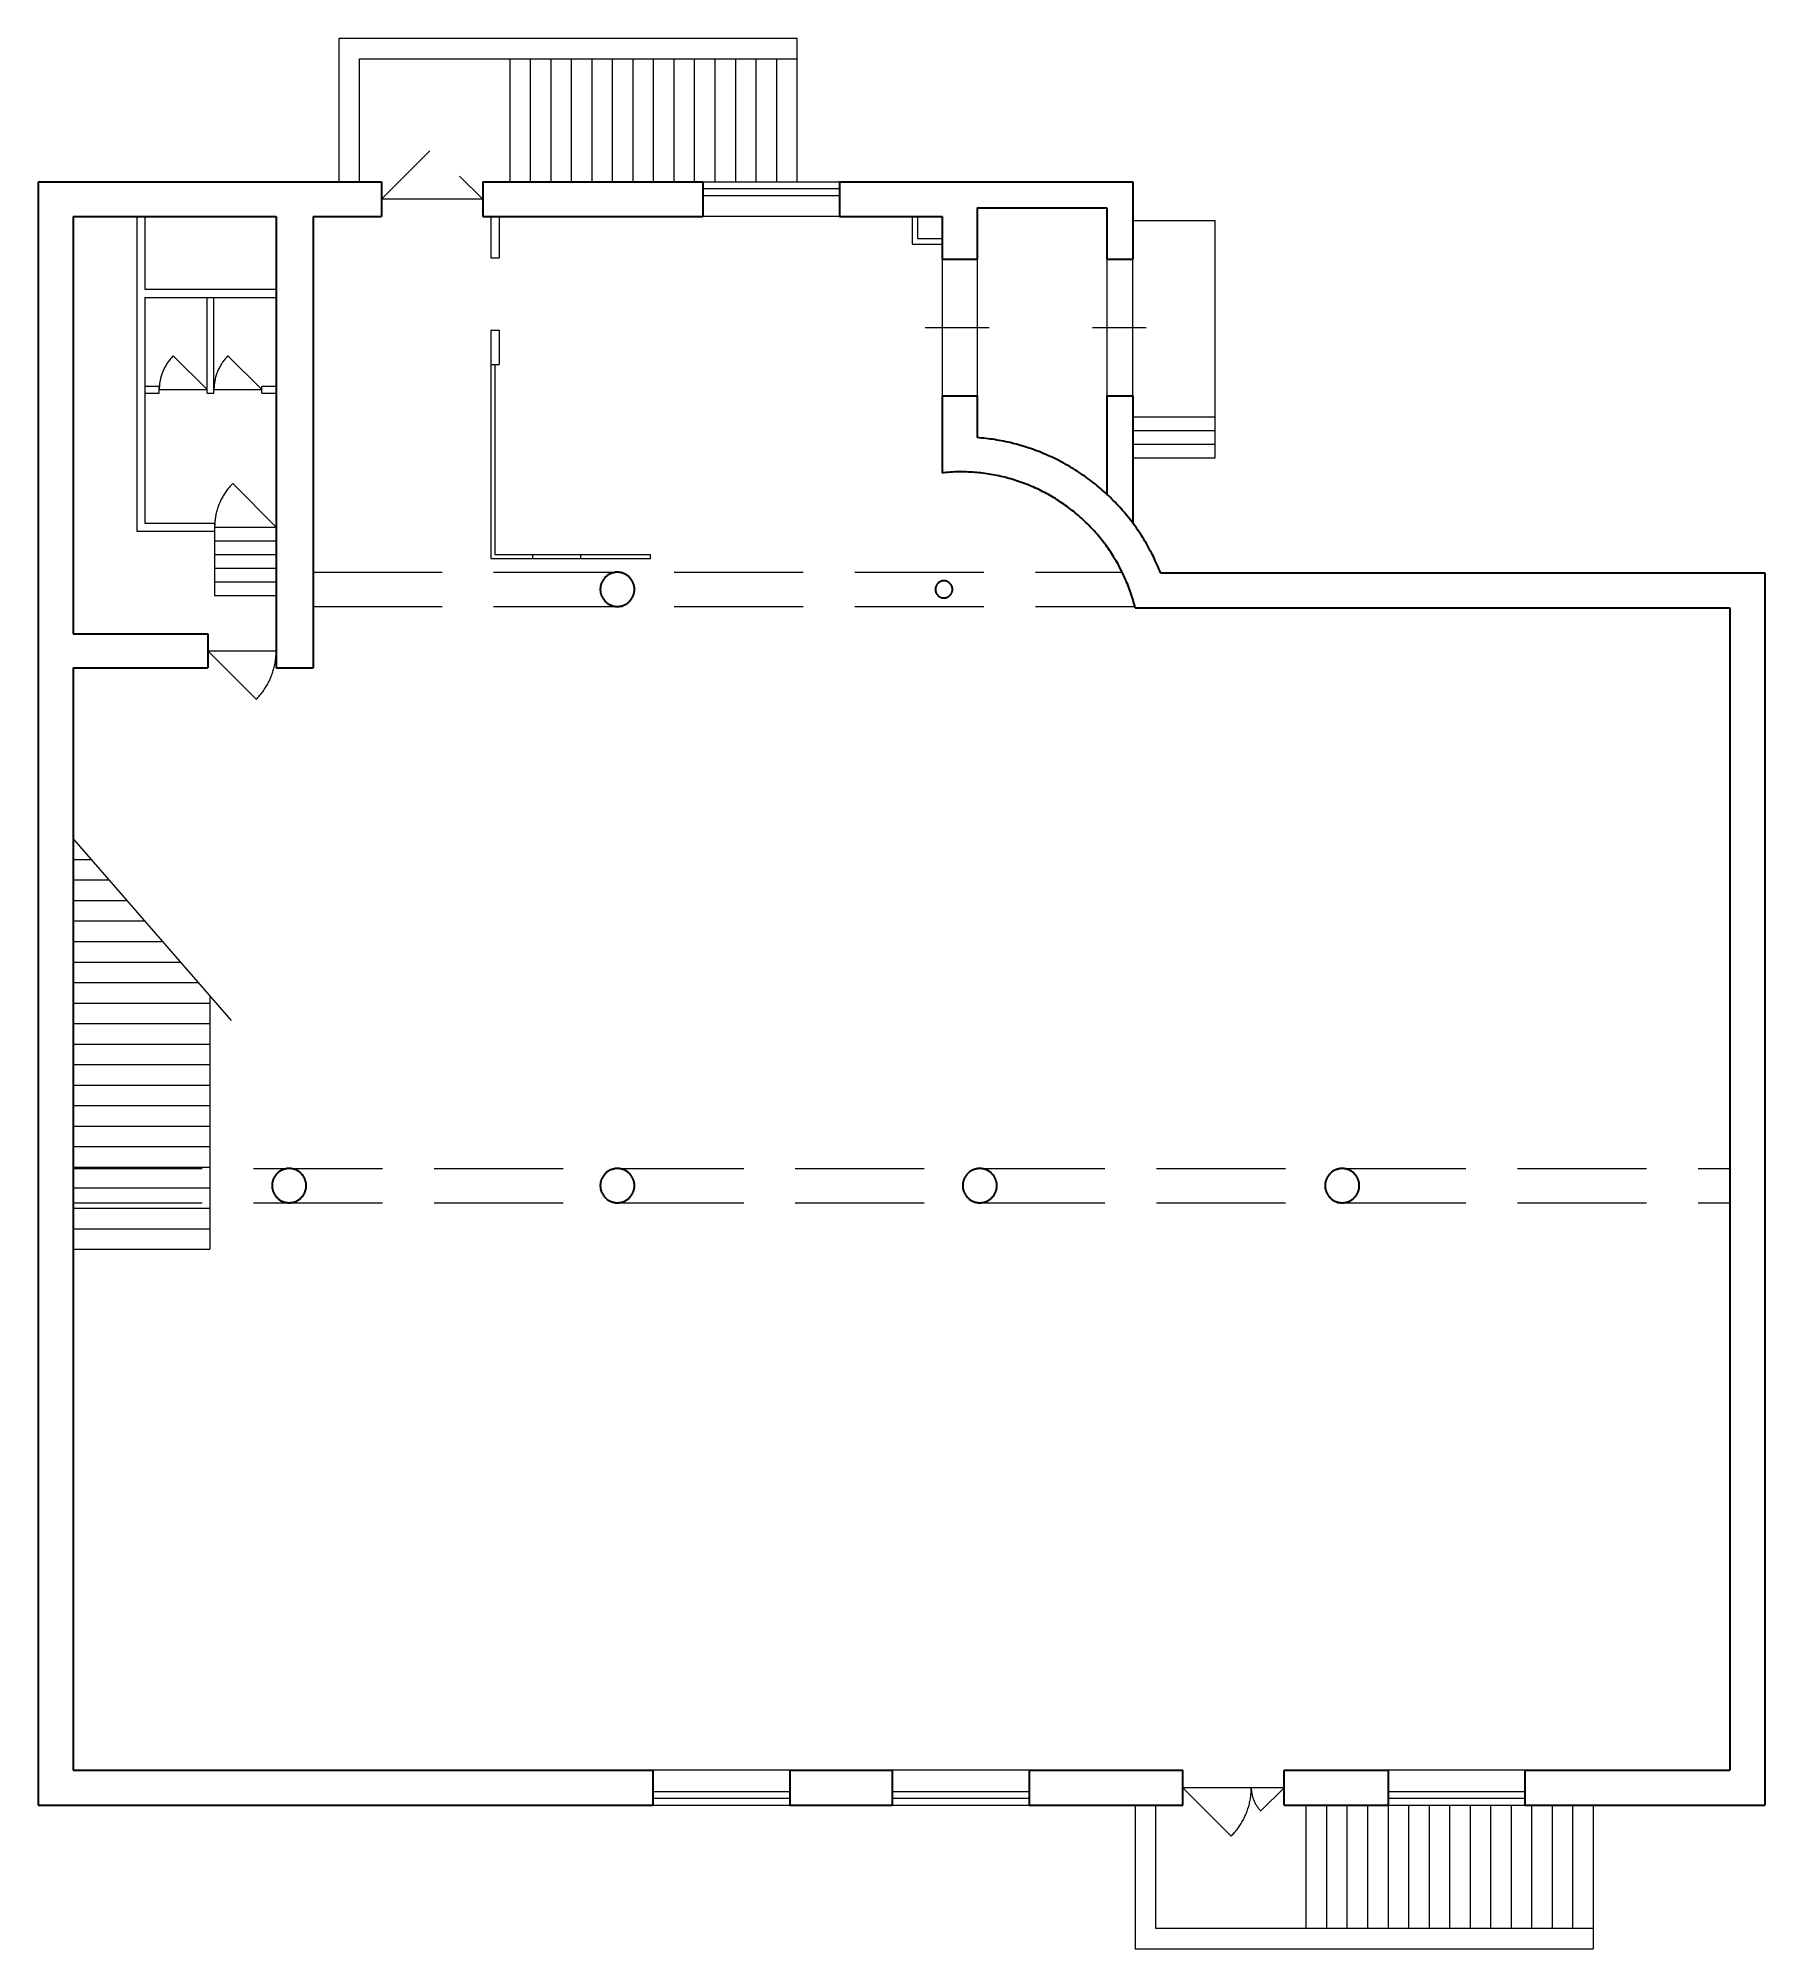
# Model space of a CAD drawing. Header units: metres. Extents: x 2 to 27.2, y 10.3 to 38.2.
import ezdxf

# ---------------------------------------------------------------- set-up
doc = ezdxf.new("R2010")
doc.units = ezdxf.units.M
doc.header["$MEASUREMENT"] = 0
doc.linetypes.add('DGN Style 3', pattern=[2.640572, 1.886123, -0.754449])

msp = doc.modelspace()

# ---------------------------------------------------------------- linework, layer by layer
at = {"color": 7, "linetype": 'Continuous', "lineweight": 13}
for p, q in [((6.398, 38.191), (13.098, 38.191)), ((6.398, 36.091), (6.398, 38.191)), ((13.098, 37.891), (13.098, 38.191)), ((6.698, 37.891), (13.098, 37.891)), ((6.698, 36.091), (6.698, 37.891)), ((11.718, 36.091), (13.718, 36.091)), ((3.438, 35.581), (3.438, 30.981)), ((3.558, 35.581), (3.558, 34.521)), ((8.618, 35.581), (8.618, 34.981)), ((8.738, 35.581), (8.738, 34.981)), ((13.718, 35.581), (11.718, 35.581)), ((14.778, 35.581), (14.778, 35.181)), ((14.858, 35.581), (14.858, 35.261)), ((14.858, 35.261), (15.218, 35.261)), ((8.618, 34.981), (8.738, 34.981)), ((14.778, 35.181), (15.218, 35.181)), ((3.558, 34.521), (5.478, 34.521)), ((3.558, 34.401), (5.478, 34.401)), ((3.558, 34.401), (3.558, 31.101)), ((4.468, 33.001), (4.468, 34.401)), ((4.568, 33.001), (4.568, 34.401)), ((8.618, 33.921), (8.738, 33.921)), ((8.618, 33.921), (8.618, 33.421)), ((8.738, 33.921), (8.738, 33.421)), ((8.618, 33.421), (8.738, 33.421)), ((3.558, 33.101), (3.768, 33.101)), ((3.558, 33.001), (3.768, 33.001)), ((3.768, 33.001), (3.768, 33.101)), ((4.468, 33.001), (4.568, 33.001)), ((5.268, 33.001), (5.268, 33.101)), ((5.268, 33.101), (5.478, 33.101)), ((5.268, 33.001), (5.478, 33.001)), ((3.558, 31.101), (4.578, 31.101)), ((4.578, 31.101), (4.578, 30.981)), ((3.438, 30.981), (4.578, 30.981)), ((12.988, 12.861), (10.988, 12.861)), ((16.488, 12.861), (14.488, 12.861)), ((23.738, 12.861), (21.738, 12.861)), ((10.988, 12.351), (12.988, 12.351)), ((14.488, 12.351), (16.488, 12.351)), ((18.038, 12.351), (18.038, 10.251)), ((18.338, 12.351), (18.338, 10.551)), ((21.738, 12.351), (23.738, 12.351)), ((18.338, 10.551), (24.738, 10.551)), ((24.738, 10.551), (24.738, 10.251)), ((18.038, 10.251), (24.738, 10.251))]:
    msp.add_line(p, q, dxfattribs=at)
at = {"color": 7, "linetype": 'Continuous', "lineweight": 0}
for p, q in [((8.898, 36.091), (8.898, 37.891)), ((9.198, 36.091), (9.198, 37.891)), ((9.498, 36.091), (9.498, 37.891)), ((9.798, 36.091), (9.798, 37.891)), ((10.098, 36.091), (10.098, 37.891)), ((10.398, 36.091), (10.398, 37.891)), ((10.698, 36.091), (10.698, 37.891)), ((10.998, 36.091), (10.998, 37.891)), ((11.298, 36.091), (11.298, 37.891)), ((11.598, 36.091), (11.598, 37.891)), ((11.898, 36.091), (11.898, 37.891)), ((12.198, 36.091), (12.198, 37.891)), ((12.498, 36.091), (12.498, 37.891)), ((12.798, 36.091), (12.798, 37.891)), ((13.098, 36.091), (13.098, 37.891)), ((7.018, 35.836), (7.725, 36.543)), ((8.498, 35.836), (8.159, 36.175)), ((8.498, 35.836), (7.018, 35.836)), ((11.718, 35.991), (13.718, 35.991)), ((11.718, 35.891), (13.718, 35.891)), ((18.008, 35.526), (19.208, 35.526)), ((19.208, 32.055), (19.208, 35.526)), ((15.218, 34.961), (15.218, 32.961)), ((15.728, 34.961), (15.728, 32.961)), ((17.628, 34.961), (17.628, 32.961)), ((18.008, 32.961), (18.008, 34.961)), ((14.967, 33.961), (15.907, 33.961)), ((17.418, 33.961), (18.203, 33.961)), ((3.962, 33.535), (3.952, 33.523)), ((3.973, 33.546), (3.962, 33.535)), ((4.468, 33.051), (3.973, 33.546)), ((4.762, 33.535), (4.752, 33.523)), ((4.773, 33.546), (4.762, 33.535)), ((5.268, 33.051), (4.773, 33.546)), ((3.8, 33.261), (3.796, 33.246)), ((3.805, 33.276), (3.8, 33.261)), ((3.81, 33.29), (3.805, 33.276)), ((3.816, 33.304), (3.81, 33.29)), ((3.821, 33.318), (3.816, 33.304)), ((3.827, 33.332), (3.821, 33.318)), ((3.834, 33.346), (3.827, 33.332)), ((3.84, 33.36), (3.834, 33.346)), ((3.847, 33.374), (3.84, 33.36)), ((3.854, 33.387), (3.847, 33.374)), ((3.862, 33.401), (3.854, 33.387)), ((3.87, 33.414), (3.862, 33.401)), ((3.878, 33.427), (3.87, 33.414)), ((3.886, 33.439), (3.878, 33.427)), ((3.895, 33.452), (3.886, 33.439)), ((3.904, 33.464), (3.895, 33.452)), ((3.913, 33.477), (3.904, 33.464)), ((3.922, 33.489), (3.913, 33.477)), ((3.932, 33.501), (3.922, 33.489)), ((3.942, 33.512), (3.932, 33.501)), ((3.952, 33.523), (3.942, 33.512)), ((4.6, 33.261), (4.596, 33.246)), ((4.605, 33.276), (4.6, 33.261)), ((4.61, 33.29), (4.605, 33.276)), ((4.616, 33.304), (4.61, 33.29)), ((4.621, 33.318), (4.616, 33.304)), ((4.627, 33.332), (4.621, 33.318)), ((4.634, 33.346), (4.627, 33.332)), ((4.64, 33.36), (4.634, 33.346)), ((4.647, 33.374), (4.64, 33.36)), ((4.654, 33.387), (4.647, 33.374)), ((4.662, 33.401), (4.654, 33.387)), ((4.67, 33.414), (4.662, 33.401)), ((4.678, 33.427), (4.67, 33.414)), ((4.686, 33.439), (4.678, 33.427)), ((4.695, 33.452), (4.686, 33.439)), ((4.704, 33.464), (4.695, 33.452)), ((4.713, 33.477), (4.704, 33.464)), ((4.722, 33.489), (4.713, 33.477)), ((4.732, 33.501), (4.722, 33.489)), ((4.742, 33.512), (4.732, 33.501)), ((4.752, 33.523), (4.742, 33.512)), ((8.618, 33.421), (8.618, 30.581)), ((8.678, 33.421), (8.678, 30.641)), ((3.769, 33.081), (3.768, 33.066)), ((3.768, 33.066), (3.768, 33.051)), ((3.768, 33.051), (4.468, 33.051)), ((3.77, 33.096), (3.769, 33.081)), ((3.771, 33.112), (3.77, 33.096)), ((3.772, 33.127), (3.771, 33.112)), ((3.774, 33.142), (3.772, 33.127)), ((3.776, 33.157), (3.774, 33.142)), ((3.779, 33.172), (3.776, 33.157)), ((3.781, 33.187), (3.779, 33.172)), ((3.785, 33.202), (3.781, 33.187)), ((3.788, 33.217), (3.785, 33.202)), ((3.792, 33.232), (3.788, 33.217)), ((3.796, 33.246), (3.792, 33.232)), ((4.569, 33.081), (4.568, 33.066)), ((4.568, 33.066), (4.568, 33.051)), ((4.568, 33.051), (5.268, 33.051)), ((4.57, 33.096), (4.569, 33.081)), ((4.571, 33.112), (4.57, 33.096)), ((4.572, 33.127), (4.571, 33.112)), ((4.574, 33.142), (4.572, 33.127)), ((4.576, 33.157), (4.574, 33.142)), ((4.579, 33.172), (4.576, 33.157)), ((4.581, 33.187), (4.579, 33.172)), ((4.585, 33.202), (4.581, 33.187)), ((4.588, 33.217), (4.585, 33.202)), ((4.592, 33.232), (4.588, 33.217)), ((4.596, 33.246), (4.592, 33.232)), ((18.008, 32.655), (19.208, 32.655)), ((18.008, 32.455), (19.208, 32.455)), ((18.008, 32.255), (19.208, 32.255)), ((18.008, 32.055), (19.208, 32.055)), ((4.752, 31.572), (4.742, 31.558)), ((4.762, 31.586), (4.752, 31.572)), ((4.773, 31.6), (4.762, 31.586)), ((4.784, 31.613), (4.773, 31.6)), ((4.795, 31.626), (4.784, 31.613)), ((4.806, 31.639), (4.795, 31.626)), ((4.818, 31.652), (4.806, 31.639)), ((4.83, 31.665), (4.818, 31.652)), ((4.842, 31.677), (4.83, 31.665)), ((5.478, 31.041), (4.842, 31.677)), ((4.615, 31.296), (4.61, 31.279)), ((4.62, 31.312), (4.615, 31.296)), ((4.625, 31.329), (4.62, 31.312)), ((4.631, 31.345), (4.625, 31.329)), ((4.637, 31.361), (4.631, 31.345)), ((4.643, 31.377), (4.637, 31.361)), ((4.65, 31.393), (4.643, 31.377)), ((4.657, 31.409), (4.65, 31.393)), ((4.664, 31.424), (4.657, 31.409)), ((4.671, 31.44), (4.664, 31.424)), ((4.679, 31.455), (4.671, 31.44)), ((4.687, 31.471), (4.679, 31.455)), ((4.696, 31.486), (4.687, 31.471)), ((4.704, 31.5), (4.696, 31.486)), ((4.713, 31.515), (4.704, 31.5)), ((4.723, 31.53), (4.713, 31.515)), ((4.732, 31.544), (4.723, 31.53)), ((4.742, 31.558), (4.732, 31.544)), ((4.579, 31.075), (4.578, 31.058)), ((4.578, 31.058), (4.578, 31.041)), ((4.578, 31.041), (5.478, 31.041)), ((4.58, 31.092), (4.579, 31.075)), ((4.581, 31.109), (4.58, 31.092)), ((4.582, 31.127), (4.581, 31.109)), ((4.584, 31.144), (4.582, 31.127)), ((4.586, 31.161), (4.584, 31.144)), ((4.589, 31.178), (4.586, 31.161)), ((4.591, 31.195), (4.589, 31.178)), ((4.595, 31.212), (4.591, 31.195)), ((4.598, 31.229), (4.595, 31.212)), ((4.602, 31.246), (4.598, 31.229)), ((4.606, 31.262), (4.602, 31.246)), ((4.61, 31.279), (4.606, 31.262)), ((4.578, 30.981), (4.578, 30.041)), ((4.578, 30.841), (5.478, 30.841)), ((4.578, 30.641), (5.478, 30.641)), ((8.618, 30.581), (10.953, 30.581)), ((8.678, 30.641), (10.953, 30.641)), ((9.228, 30.641), (9.228, 30.581)), ((9.928, 30.641), (9.928, 30.581)), ((10.953, 30.581), (10.953, 30.641)), ((4.578, 30.441), (5.478, 30.441)), ((4.578, 30.241), (5.478, 30.241)), ((4.578, 30.041), (5.478, 30.041)), ((4.478, 29.231), (5.478, 29.231)), ((4.478, 29.231), (5.185, 28.523)), ((5.461, 29.049), (5.465, 29.067)), ((5.465, 29.067), (5.467, 29.085)), ((5.467, 29.085), (5.47, 29.103)), ((5.47, 29.103), (5.472, 29.121)), ((5.472, 29.121), (5.474, 29.139)), ((5.474, 29.139), (5.475, 29.158)), ((5.475, 29.158), (5.477, 29.176)), ((5.477, 29.194), (5.478, 29.212)), ((5.477, 29.176), (5.477, 29.194)), ((5.478, 29.212), (5.478, 29.231)), ((5.367, 28.773), (5.376, 28.79)), ((5.376, 28.79), (5.383, 28.806)), ((5.383, 28.806), (5.391, 28.823)), ((5.391, 28.823), (5.398, 28.839)), ((5.398, 28.839), (5.405, 28.856)), ((5.405, 28.856), (5.412, 28.873)), ((5.412, 28.873), (5.418, 28.89)), ((5.418, 28.89), (5.424, 28.908)), ((5.424, 28.908), (5.43, 28.925)), ((5.43, 28.925), (5.436, 28.942)), ((5.436, 28.942), (5.441, 28.96)), ((5.441, 28.96), (5.446, 28.978)), ((5.446, 28.978), (5.45, 28.995)), ((5.45, 28.995), (5.454, 29.013)), ((5.454, 29.013), (5.458, 29.031)), ((5.458, 29.031), (5.461, 29.049)), ((5.185, 28.523), (5.198, 28.537)), ((5.198, 28.537), (5.21, 28.55)), ((5.21, 28.55), (5.223, 28.563)), ((5.223, 28.563), (5.235, 28.577)), ((5.235, 28.577), (5.247, 28.591)), ((5.247, 28.591), (5.258, 28.605)), ((5.258, 28.605), (5.27, 28.619)), ((5.27, 28.619), (5.281, 28.634)), ((5.281, 28.634), (5.291, 28.649)), ((5.291, 28.649), (5.302, 28.664)), ((5.302, 28.664), (5.312, 28.679)), ((5.312, 28.679), (5.322, 28.694)), ((5.322, 28.694), (5.332, 28.71)), ((5.332, 28.71), (5.341, 28.725)), ((5.341, 28.725), (5.35, 28.741)), ((5.35, 28.741), (5.359, 28.757)), ((5.359, 28.757), (5.367, 28.773)), ((2.508, 26.481), (4.82, 23.827)), ((2.508, 26.181), (2.769, 26.181)), ((2.508, 25.881), (3.031, 25.881)), ((2.508, 25.581), (3.292, 25.581)), ((2.508, 25.281), (3.554, 25.281)), ((2.508, 24.981), (3.815, 24.981)), ((2.508, 24.681), (4.076, 24.681)), ((2.508, 24.381), (4.338, 24.381)), ((2.508, 24.081), (4.508, 24.081)), ((4.508, 24.185), (4.508, 20.481)), ((2.508, 23.781), (4.508, 23.781)), ((2.508, 23.481), (4.508, 23.481)), ((2.508, 23.181), (4.508, 23.181)), ((2.508, 22.881), (4.508, 22.881)), ((2.508, 22.581), (4.508, 22.581)), ((2.508, 22.281), (4.508, 22.281)), ((2.508, 21.981), (4.508, 21.981)), ((2.508, 21.681), (4.508, 21.681)), ((2.508, 21.381), (4.508, 21.381)), ((2.508, 21.081), (4.508, 21.081)), ((2.508, 20.781), (4.508, 20.781)), ((2.508, 20.481), (4.508, 20.481)), ((20.218, 12.606), (18.738, 12.606)), ((18.738, 12.606), (19.445, 11.898)), ((19.737, 12.569), (19.738, 12.587)), ((19.738, 12.606), (19.738, 12.593)), ((19.738, 12.587), (19.738, 12.606)), ((19.738, 12.593), (19.739, 12.58)), ((19.739, 12.58), (19.74, 12.568)), ((20.218, 12.606), (19.879, 12.266)), ((10.988, 12.551), (12.988, 12.551)), ((10.988, 12.451), (12.988, 12.451)), ((14.488, 12.551), (16.488, 12.551)), ((14.488, 12.451), (16.488, 12.451)), ((19.684, 12.283), (19.69, 12.3)), ((19.69, 12.3), (19.696, 12.317)), ((19.696, 12.317), (19.701, 12.335)), ((19.701, 12.335), (19.706, 12.353)), ((19.706, 12.353), (19.71, 12.37)), ((19.71, 12.37), (19.714, 12.388)), ((19.714, 12.388), (19.718, 12.406)), ((19.718, 12.406), (19.721, 12.424)), ((19.721, 12.424), (19.725, 12.442)), ((19.725, 12.442), (19.727, 12.46)), ((19.727, 12.46), (19.73, 12.478)), ((19.73, 12.478), (19.732, 12.496)), ((19.732, 12.496), (19.734, 12.514)), ((19.734, 12.514), (19.735, 12.533)), ((19.735, 12.533), (19.737, 12.551)), ((19.737, 12.551), (19.737, 12.569)), ((19.74, 12.568), (19.741, 12.555)), ((19.741, 12.555), (19.742, 12.543)), ((19.742, 12.543), (19.744, 12.53)), ((19.744, 12.53), (19.746, 12.518)), ((19.746, 12.518), (19.749, 12.506)), ((19.749, 12.506), (19.751, 12.494)), ((19.751, 12.494), (19.754, 12.481)), ((19.754, 12.481), (19.758, 12.469)), ((19.758, 12.469), (19.762, 12.457)), ((19.762, 12.457), (19.766, 12.445)), ((19.766, 12.445), (19.77, 12.434)), ((19.77, 12.434), (19.775, 12.422)), ((19.775, 12.422), (19.78, 12.41)), ((19.78, 12.41), (19.785, 12.399)), ((19.785, 12.399), (19.79, 12.388)), ((19.79, 12.388), (19.796, 12.377)), ((19.796, 12.377), (19.802, 12.366)), ((19.802, 12.366), (19.809, 12.355)), ((19.809, 12.355), (19.815, 12.344)), ((19.815, 12.344), (19.822, 12.334)), ((19.822, 12.334), (19.83, 12.323)), ((19.83, 12.323), (19.837, 12.313)), ((19.837, 12.313), (19.845, 12.304)), ((19.845, 12.304), (19.853, 12.294)), ((19.853, 12.294), (19.861, 12.284)), ((20.538, 12.351), (20.538, 10.551)), ((20.838, 12.351), (20.838, 10.551)), ((21.138, 12.351), (21.138, 10.551)), ((21.438, 12.351), (21.438, 10.551)), ((21.738, 12.551), (23.738, 12.551)), ((21.738, 12.451), (23.738, 12.451)), ((21.738, 12.351), (21.738, 10.551)), ((22.038, 12.351), (22.038, 10.551)), ((22.338, 12.351), (22.338, 10.551)), ((22.638, 12.351), (22.638, 10.551)), ((22.938, 12.351), (22.938, 10.551)), ((23.238, 12.351), (23.238, 10.551)), ((23.538, 12.351), (23.538, 10.551)), ((23.838, 12.351), (23.838, 10.551)), ((24.138, 12.351), (24.138, 10.551)), ((24.438, 12.351), (24.438, 10.551)), ((24.738, 12.351), (24.738, 10.551)), ((19.541, 12.009), (19.551, 12.024)), ((19.551, 12.024), (19.562, 12.039)), ((19.562, 12.039), (19.572, 12.054)), ((19.572, 12.054), (19.582, 12.069)), ((19.582, 12.069), (19.592, 12.085)), ((19.592, 12.085), (19.601, 12.1)), ((19.601, 12.1), (19.61, 12.116)), ((19.61, 12.116), (19.619, 12.132)), ((19.619, 12.132), (19.627, 12.148)), ((19.627, 12.148), (19.636, 12.165)), ((19.636, 12.165), (19.643, 12.181)), ((19.643, 12.181), (19.651, 12.198)), ((19.651, 12.198), (19.658, 12.214)), ((19.658, 12.214), (19.665, 12.231)), ((19.665, 12.231), (19.672, 12.248)), ((19.672, 12.248), (19.678, 12.265)), ((19.678, 12.265), (19.684, 12.283)), ((19.861, 12.284), (19.87, 12.275)), ((19.87, 12.275), (19.879, 12.266)), ((19.445, 11.898), (19.458, 11.912)), ((19.458, 11.912), (19.47, 11.925)), ((19.47, 11.925), (19.483, 11.938)), ((19.483, 11.938), (19.495, 11.952)), ((19.495, 11.952), (19.507, 11.966)), ((19.507, 11.966), (19.518, 11.98)), ((19.518, 11.98), (19.53, 11.994)), ((19.53, 11.994), (19.541, 12.009))]:
    msp.add_line(p, q, dxfattribs=at)
at = {"color": 7, "linetype": 'Continuous', "lineweight": 30}
for p, q in [((1.998, 36.091), (1.998, 12.351)), ((1.998, 36.091), (7.018, 36.091)), ((7.018, 36.091), (7.018, 35.581)), ((8.498, 36.091), (8.498, 35.581)), ((8.498, 36.091), (11.718, 36.091)), ((11.718, 36.091), (11.718, 35.581)), ((13.718, 36.091), (13.718, 35.581)), ((13.718, 36.091), (18.008, 36.091)), ((18.008, 36.091), (18.008, 34.961)), ((2.508, 35.581), (2.508, 29.481)), ((2.508, 35.581), (5.478, 35.581)), ((5.478, 35.581), (5.478, 28.981)), ((6.018, 35.581), (6.018, 28.981)), ((6.018, 35.581), (7.018, 35.581)), ((8.498, 35.581), (11.718, 35.581)), ((13.718, 35.581), (15.218, 35.581)), ((15.218, 35.581), (15.218, 34.961)), ((15.728, 35.711), (15.728, 34.961)), ((15.728, 35.711), (17.628, 35.711)), ((17.628, 35.711), (17.628, 34.961)), ((15.218, 34.961), (15.728, 34.961)), ((17.628, 34.961), (18.008, 34.961)), ((15.218, 32.961), (15.218, 31.834)), ((15.218, 32.961), (15.728, 32.961)), ((15.728, 32.961), (15.728, 32.35)), ((17.628, 32.961), (18.008, 32.961)), ((17.628, 32.961), (17.628, 31.52)), ((18.008, 32.961), (18.008, 31.097)), ((15.76, 32.347), (15.728, 32.35)), ((15.793, 32.344), (15.76, 32.347)), ((15.825, 32.341), (15.793, 32.344)), ((15.858, 32.337), (15.825, 32.341)), ((15.89, 32.333), (15.858, 32.337)), ((15.922, 32.329), (15.89, 32.333)), ((15.954, 32.325), (15.922, 32.329)), ((15.987, 32.32), (15.954, 32.325)), ((16.019, 32.314), (15.987, 32.32)), ((16.051, 32.309), (16.019, 32.314)), ((16.083, 32.303), (16.051, 32.309)), ((16.115, 32.296), (16.083, 32.303)), ((16.147, 32.29), (16.115, 32.296)), ((16.179, 32.283), (16.147, 32.29)), ((16.21, 32.276), (16.179, 32.283)), ((16.242, 32.268), (16.21, 32.276)), ((16.273, 32.26), (16.242, 32.268)), ((16.305, 32.252), (16.273, 32.26)), ((16.336, 32.243), (16.305, 32.252)), ((16.368, 32.234), (16.336, 32.243)), ((16.399, 32.225), (16.368, 32.234)), ((16.43, 32.216), (16.399, 32.225)), ((16.461, 32.206), (16.43, 32.216)), ((16.492, 32.195), (16.461, 32.206)), ((16.523, 32.185), (16.492, 32.195)), ((16.553, 32.174), (16.523, 32.185)), ((16.584, 32.163), (16.553, 32.174)), ((16.615, 32.151), (16.584, 32.163)), ((16.645, 32.14), (16.615, 32.151)), ((16.675, 32.128), (16.645, 32.14)), ((16.705, 32.115), (16.675, 32.128)), ((16.735, 32.102), (16.705, 32.115)), ((16.765, 32.089), (16.735, 32.102)), ((16.795, 32.076), (16.765, 32.089)), ((16.824, 32.062), (16.795, 32.076)), ((16.854, 32.048), (16.824, 32.062)), ((16.883, 32.034), (16.854, 32.048)), ((16.912, 32.02), (16.883, 32.034)), ((16.941, 32.005), (16.912, 32.02)), ((16.97, 31.99), (16.941, 32.005)), ((16.998, 31.974), (16.97, 31.99)), ((17.027, 31.958), (16.998, 31.974)), ((17.055, 31.942), (17.027, 31.958)), ((17.083, 31.926), (17.055, 31.942)), ((17.111, 31.909), (17.083, 31.926)), ((17.139, 31.892), (17.111, 31.909)), ((17.167, 31.875), (17.139, 31.892)), ((17.194, 31.858), (17.167, 31.875)), ((17.222, 31.84), (17.194, 31.858)), ((15.248, 31.837), (15.218, 31.834)), ((15.277, 31.84), (15.248, 31.837)), ((15.307, 31.842), (15.277, 31.84)), ((15.337, 31.844), (15.307, 31.842)), ((15.367, 31.846), (15.337, 31.844)), ((15.396, 31.847), (15.367, 31.846)), ((15.426, 31.848), (15.396, 31.847)), ((15.456, 31.848), (15.426, 31.848)), ((15.486, 31.849), (15.456, 31.848)), ((15.516, 31.849), (15.486, 31.849)), ((15.546, 31.848), (15.516, 31.849)), ((15.575, 31.847), (15.546, 31.848)), ((15.605, 31.846), (15.575, 31.847)), ((15.635, 31.845), (15.605, 31.846)), ((15.665, 31.843), (15.635, 31.845)), ((15.694, 31.841), (15.665, 31.843)), ((15.724, 31.839), (15.694, 31.841)), ((15.754, 31.836), (15.724, 31.839)), ((15.783, 31.833), (15.754, 31.836)), ((15.813, 31.829), (15.783, 31.833)), ((15.843, 31.825), (15.813, 31.829)), ((15.872, 31.821), (15.843, 31.825)), ((15.902, 31.817), (15.872, 31.821)), ((15.931, 31.812), (15.902, 31.817)), ((15.96, 31.807), (15.931, 31.812)), ((15.99, 31.801), (15.96, 31.807)), ((16.019, 31.796), (15.99, 31.801)), ((16.048, 31.789), (16.019, 31.796)), ((16.077, 31.783), (16.048, 31.789)), ((16.106, 31.776), (16.077, 31.783)), ((16.135, 31.769), (16.106, 31.776)), ((16.164, 31.762), (16.135, 31.769)), ((16.193, 31.754), (16.164, 31.762)), ((16.222, 31.746), (16.193, 31.754)), ((16.25, 31.737), (16.222, 31.746)), ((16.279, 31.729), (16.25, 31.737)), ((16.307, 31.719), (16.279, 31.729)), ((16.335, 31.71), (16.307, 31.719)), ((16.364, 31.7), (16.335, 31.71)), ((16.392, 31.69), (16.364, 31.7)), ((16.42, 31.68), (16.392, 31.69)), ((16.447, 31.669), (16.42, 31.68)), ((16.475, 31.658), (16.447, 31.669)), ((16.503, 31.647), (16.475, 31.658)), ((16.53, 31.635), (16.503, 31.647)), ((16.558, 31.623), (16.53, 31.635)), ((16.585, 31.611), (16.558, 31.623)), ((16.612, 31.599), (16.585, 31.611)), ((16.639, 31.586), (16.612, 31.599)), ((16.665, 31.573), (16.639, 31.586)), ((16.692, 31.559), (16.665, 31.573)), ((17.249, 31.822), (17.222, 31.84)), ((17.276, 31.803), (17.249, 31.822)), ((17.302, 31.785), (17.276, 31.803)), ((17.329, 31.766), (17.302, 31.785)), ((17.355, 31.747), (17.329, 31.766)), ((17.381, 31.727), (17.355, 31.747)), ((17.407, 31.707), (17.381, 31.727)), ((17.433, 31.687), (17.407, 31.707)), ((17.458, 31.667), (17.433, 31.687)), ((17.483, 31.647), (17.458, 31.667)), ((17.509, 31.626), (17.483, 31.647)), ((17.533, 31.605), (17.509, 31.626)), ((17.558, 31.583), (17.533, 31.605)), ((17.582, 31.562), (17.558, 31.583)), ((16.719, 31.545), (16.692, 31.559)), ((16.745, 31.531), (16.719, 31.545)), ((16.771, 31.517), (16.745, 31.531)), ((16.797, 31.502), (16.771, 31.517)), ((16.823, 31.487), (16.797, 31.502)), ((16.848, 31.472), (16.823, 31.487)), ((16.874, 31.457), (16.848, 31.472)), ((16.899, 31.441), (16.874, 31.457)), ((16.924, 31.425), (16.899, 31.441)), ((16.949, 31.408), (16.924, 31.425)), ((16.974, 31.392), (16.949, 31.408)), ((16.998, 31.375), (16.974, 31.392)), ((17.023, 31.358), (16.998, 31.375)), ((17.047, 31.34), (17.023, 31.358)), ((17.071, 31.322), (17.047, 31.34)), ((17.095, 31.304), (17.071, 31.322)), ((17.118, 31.286), (17.095, 31.304)), ((17.607, 31.54), (17.582, 31.562)), ((17.631, 31.518), (17.607, 31.54)), ((17.654, 31.496), (17.631, 31.518)), ((17.678, 31.473), (17.654, 31.496)), ((17.701, 31.45), (17.678, 31.473)), ((17.724, 31.427), (17.701, 31.45)), ((17.747, 31.404), (17.724, 31.427)), ((17.769, 31.381), (17.747, 31.404)), ((17.792, 31.357), (17.769, 31.381)), ((17.814, 31.333), (17.792, 31.357)), ((17.835, 31.309), (17.814, 31.333)), ((17.857, 31.284), (17.835, 31.309)), ((17.141, 31.267), (17.118, 31.286)), ((17.165, 31.249), (17.141, 31.267)), ((17.187, 31.229), (17.165, 31.249)), ((17.21, 31.21), (17.187, 31.229)), ((17.233, 31.191), (17.21, 31.21)), ((17.255, 31.171), (17.233, 31.191)), ((17.277, 31.151), (17.255, 31.171)), ((17.299, 31.13), (17.277, 31.151)), ((17.32, 31.11), (17.299, 31.13)), ((17.341, 31.089), (17.32, 31.11)), ((17.362, 31.068), (17.341, 31.089)), ((17.383, 31.046), (17.362, 31.068)), ((17.404, 31.025), (17.383, 31.046)), ((17.424, 31.003), (17.404, 31.025)), ((17.878, 31.26), (17.857, 31.284)), ((17.899, 31.235), (17.878, 31.26)), ((17.92, 31.21), (17.899, 31.235)), ((17.94, 31.184), (17.92, 31.21)), ((17.961, 31.159), (17.94, 31.184)), ((17.981, 31.133), (17.961, 31.159)), ((18, 31.107), (17.981, 31.133)), ((18.02, 31.081), (18, 31.107)), ((18.039, 31.055), (18.02, 31.081)), ((18.058, 31.028), (18.039, 31.055)), ((18.076, 31.002), (18.058, 31.028)), ((17.444, 30.981), (17.424, 31.003)), ((17.464, 30.959), (17.444, 30.981)), ((17.484, 30.936), (17.464, 30.959)), ((17.503, 30.913), (17.484, 30.936)), ((17.522, 30.89), (17.503, 30.913)), ((17.541, 30.867), (17.522, 30.89)), ((17.559, 30.844), (17.541, 30.867)), ((17.578, 30.82), (17.559, 30.844)), ((17.596, 30.797), (17.578, 30.82)), ((17.614, 30.773), (17.596, 30.797)), ((17.631, 30.749), (17.614, 30.773)), ((17.648, 30.724), (17.631, 30.749)), ((18.095, 30.975), (18.076, 31.002)), ((18.113, 30.948), (18.095, 30.975)), ((18.131, 30.92), (18.113, 30.948)), ((18.148, 30.893), (18.131, 30.92)), ((18.165, 30.865), (18.148, 30.893)), ((18.182, 30.837), (18.165, 30.865)), ((18.199, 30.809), (18.182, 30.837)), ((18.215, 30.781), (18.199, 30.809)), ((18.231, 30.753), (18.215, 30.781)), ((18.247, 30.724), (18.231, 30.753)), ((17.665, 30.7), (17.648, 30.724)), ((17.682, 30.675), (17.665, 30.7)), ((17.698, 30.65), (17.682, 30.675)), ((17.714, 30.625), (17.698, 30.65)), ((17.73, 30.6), (17.714, 30.625)), ((17.745, 30.574), (17.73, 30.6)), ((17.761, 30.548), (17.745, 30.574)), ((17.775, 30.523), (17.761, 30.548)), ((17.79, 30.497), (17.775, 30.523)), ((17.804, 30.47), (17.79, 30.497)), ((17.818, 30.444), (17.804, 30.47)), ((18.262, 30.696), (18.247, 30.724)), ((18.278, 30.667), (18.262, 30.696)), ((18.292, 30.638), (18.278, 30.667)), ((18.307, 30.609), (18.292, 30.638)), ((18.321, 30.579), (18.307, 30.609)), ((18.335, 30.55), (18.321, 30.579)), ((18.349, 30.52), (18.335, 30.55)), ((18.362, 30.491), (18.349, 30.52)), ((18.375, 30.461), (18.362, 30.491)), ((18.388, 30.431), (18.375, 30.461)), ((10.223, 30.181), (10.221, 30.172)), ((10.225, 30.19), (10.223, 30.181)), ((10.227, 30.199), (10.225, 30.19)), ((10.23, 30.207), (10.227, 30.199)), ((10.233, 30.216), (10.23, 30.207)), ((10.236, 30.225), (10.233, 30.216)), ((10.24, 30.233), (10.236, 30.225)), ((10.244, 30.241), (10.24, 30.233)), ((10.248, 30.25), (10.244, 30.241)), ((10.253, 30.258), (10.248, 30.25)), ((10.258, 30.265), (10.253, 30.258)), ((10.263, 30.273), (10.258, 30.265)), ((10.268, 30.28), (10.263, 30.273)), ((10.274, 30.288), (10.268, 30.28)), ((10.28, 30.295), (10.274, 30.288)), ((10.286, 30.302), (10.28, 30.295)), ((10.292, 30.308), (10.286, 30.302)), ((10.299, 30.315), (10.292, 30.308)), ((10.306, 30.321), (10.299, 30.315)), ((10.313, 30.326), (10.306, 30.321)), ((10.32, 30.332), (10.313, 30.326)), ((10.327, 30.337), (10.32, 30.332)), ((10.335, 30.342), (10.327, 30.337)), ((10.343, 30.347), (10.335, 30.342)), ((10.351, 30.352), (10.343, 30.347)), ((10.359, 30.356), (10.351, 30.352)), ((10.368, 30.36), (10.359, 30.356)), ((10.376, 30.363), (10.368, 30.36)), ((10.385, 30.366), (10.376, 30.363)), ((10.393, 30.369), (10.385, 30.366)), ((10.402, 30.372), (10.393, 30.369)), ((10.411, 30.374), (10.402, 30.372)), ((10.42, 30.376), (10.411, 30.374)), ((10.429, 30.378), (10.42, 30.376)), ((10.438, 30.379), (10.429, 30.378)), ((10.447, 30.38), (10.438, 30.379)), ((10.457, 30.38), (10.447, 30.38)), ((10.466, 30.381), (10.457, 30.38)), ((10.475, 30.38), (10.466, 30.381)), ((10.484, 30.38), (10.475, 30.38)), ((10.493, 30.379), (10.484, 30.38)), ((10.502, 30.378), (10.493, 30.379)), ((10.511, 30.377), (10.502, 30.378)), ((10.52, 30.375), (10.511, 30.377)), ((10.529, 30.373), (10.52, 30.375)), ((10.538, 30.371), (10.529, 30.373)), ((10.547, 30.368), (10.538, 30.371)), ((10.556, 30.365), (10.547, 30.368)), ((10.564, 30.361), (10.556, 30.365)), ((10.573, 30.358), (10.564, 30.361)), ((10.581, 30.354), (10.573, 30.358)), ((10.589, 30.349), (10.581, 30.354)), ((10.597, 30.345), (10.589, 30.349)), ((10.605, 30.34), (10.597, 30.345)), ((10.612, 30.335), (10.605, 30.34)), ((10.62, 30.329), (10.612, 30.335)), ((10.627, 30.324), (10.62, 30.329)), ((10.634, 30.318), (10.627, 30.324)), ((10.641, 30.311), (10.634, 30.318)), ((10.647, 30.305), (10.641, 30.311)), ((10.654, 30.298), (10.647, 30.305)), ((10.66, 30.291), (10.654, 30.298)), ((10.665, 30.284), (10.66, 30.291)), ((10.671, 30.277), (10.665, 30.284)), ((10.676, 30.269), (10.671, 30.277)), ((10.681, 30.261), (10.676, 30.269)), ((10.686, 30.254), (10.681, 30.261)), ((10.69, 30.246), (10.686, 30.254)), ((10.694, 30.237), (10.69, 30.246)), ((10.698, 30.229), (10.694, 30.237)), ((10.701, 30.22), (10.698, 30.229)), ((10.704, 30.212), (10.701, 30.22)), ((10.707, 30.203), (10.704, 30.212)), ((10.71, 30.194), (10.707, 30.203)), ((10.712, 30.185), (10.71, 30.194)), ((10.714, 30.176), (10.712, 30.185)), ((10.715, 30.167), (10.714, 30.176)), ((15.127, 30.178), (15.125, 30.172)), ((15.13, 30.184), (15.127, 30.178)), ((15.133, 30.19), (15.13, 30.184)), ((15.136, 30.195), (15.133, 30.19)), ((15.14, 30.201), (15.136, 30.195)), ((15.143, 30.206), (15.14, 30.201)), ((15.148, 30.211), (15.143, 30.206)), ((15.152, 30.216), (15.148, 30.211)), ((15.156, 30.221), (15.152, 30.216)), ((15.161, 30.225), (15.156, 30.221)), ((15.166, 30.229), (15.161, 30.225)), ((15.171, 30.233), (15.166, 30.229)), ((15.177, 30.237), (15.171, 30.233)), ((15.182, 30.24), (15.177, 30.237)), ((15.188, 30.243), (15.182, 30.24)), ((15.194, 30.246), (15.188, 30.243)), ((15.2, 30.248), (15.194, 30.246)), ((15.206, 30.25), (15.2, 30.248)), ((15.213, 30.252), (15.206, 30.25)), ((15.219, 30.253), (15.213, 30.252)), ((15.225, 30.254), (15.219, 30.253)), ((15.232, 30.255), (15.225, 30.254)), ((15.238, 30.255), (15.232, 30.255)), ((15.245, 30.256), (15.238, 30.255)), ((15.251, 30.255), (15.245, 30.256)), ((15.258, 30.255), (15.251, 30.255)), ((15.264, 30.254), (15.258, 30.255)), ((15.27, 30.253), (15.264, 30.254)), ((15.277, 30.251), (15.27, 30.253)), ((15.283, 30.249), (15.277, 30.251)), ((15.289, 30.247), (15.283, 30.249)), ((15.295, 30.244), (15.289, 30.247)), ((15.301, 30.241), (15.295, 30.244)), ((15.306, 30.238), (15.301, 30.241)), ((15.312, 30.235), (15.306, 30.238)), ((15.317, 30.231), (15.312, 30.235)), ((15.322, 30.227), (15.317, 30.231)), ((15.327, 30.223), (15.322, 30.227)), ((15.332, 30.218), (15.327, 30.223)), ((15.336, 30.214), (15.332, 30.218)), ((15.341, 30.209), (15.336, 30.214)), ((15.345, 30.204), (15.341, 30.209)), ((15.348, 30.198), (15.345, 30.204)), ((15.352, 30.193), (15.348, 30.198)), ((15.355, 30.187), (15.352, 30.193)), ((15.357, 30.181), (15.355, 30.187)), ((15.36, 30.175), (15.357, 30.181)), ((17.832, 30.418), (17.818, 30.444)), ((17.846, 30.391), (17.832, 30.418)), ((17.859, 30.364), (17.846, 30.391)), ((17.872, 30.337), (17.859, 30.364)), ((17.884, 30.31), (17.872, 30.337)), ((17.896, 30.283), (17.884, 30.31)), ((17.908, 30.256), (17.896, 30.283)), ((17.92, 30.228), (17.908, 30.256)), ((17.931, 30.201), (17.92, 30.228)), ((17.942, 30.173), (17.931, 30.201)), ((18.4, 30.401), (18.388, 30.431)), ((18.412, 30.371), (18.4, 30.401)), ((18.412, 30.371), (27.248, 30.371)), ((27.248, 30.371), (27.248, 12.351)), ((10.219, 30.154), (10.218, 30.144)), ((10.218, 30.144), (10.218, 30.135)), ((10.218, 30.135), (10.218, 30.126)), ((10.218, 30.126), (10.218, 30.117)), ((10.218, 30.117), (10.219, 30.108)), ((10.22, 30.163), (10.219, 30.154)), ((10.219, 30.108), (10.22, 30.099)), ((10.221, 30.172), (10.22, 30.163)), ((10.22, 30.099), (10.221, 30.089)), ((10.221, 30.089), (10.223, 30.08)), ((10.223, 30.08), (10.225, 30.071)), ((10.225, 30.071), (10.227, 30.063)), ((10.227, 30.063), (10.23, 30.054)), ((10.23, 30.054), (10.233, 30.045)), ((10.233, 30.045), (10.236, 30.036)), ((10.236, 30.036), (10.24, 30.028)), ((10.24, 30.028), (10.244, 30.02)), ((10.244, 30.02), (10.248, 30.012)), ((10.248, 30.012), (10.253, 30.004)), ((10.253, 30.004), (10.258, 29.996)), ((10.258, 29.996), (10.263, 29.988)), ((10.263, 29.988), (10.268, 29.981)), ((10.268, 29.981), (10.274, 29.973)), ((10.274, 29.973), (10.28, 29.966)), ((10.28, 29.966), (10.286, 29.96)), ((10.286, 29.96), (10.292, 29.953)), ((10.292, 29.953), (10.299, 29.947)), ((10.299, 29.947), (10.306, 29.941)), ((10.306, 29.941), (10.313, 29.935)), ((10.313, 29.935), (10.32, 29.929)), ((10.32, 29.929), (10.327, 29.924)), ((10.327, 29.924), (10.335, 29.919)), ((10.335, 29.919), (10.343, 29.914)), ((10.343, 29.914), (10.351, 29.91)), ((10.351, 29.91), (10.359, 29.905)), ((10.359, 29.905), (10.368, 29.902)), ((10.368, 29.902), (10.376, 29.898)), ((10.376, 29.898), (10.385, 29.895)), ((10.547, 29.893), (10.556, 29.896)), ((10.556, 29.896), (10.564, 29.9)), ((10.564, 29.9), (10.573, 29.904)), ((10.573, 29.904), (10.581, 29.908)), ((10.581, 29.908), (10.589, 29.912)), ((10.589, 29.912), (10.597, 29.916)), ((10.597, 29.916), (10.605, 29.921)), ((10.605, 29.921), (10.612, 29.926)), ((10.612, 29.926), (10.62, 29.932)), ((10.62, 29.932), (10.627, 29.938)), ((10.627, 29.938), (10.634, 29.944)), ((10.634, 29.944), (10.641, 29.95)), ((10.641, 29.95), (10.647, 29.956)), ((10.647, 29.956), (10.654, 29.963)), ((10.654, 29.963), (10.66, 29.97)), ((10.66, 29.97), (10.665, 29.977)), ((10.665, 29.977), (10.671, 29.984)), ((10.671, 29.984), (10.676, 29.992)), ((10.676, 29.992), (10.681, 30)), ((10.681, 30), (10.686, 30.008)), ((10.686, 30.008), (10.69, 30.016)), ((10.69, 30.016), (10.694, 30.024)), ((10.694, 30.024), (10.698, 30.032)), ((10.698, 30.032), (10.701, 30.041)), ((10.701, 30.041), (10.704, 30.049)), ((10.704, 30.049), (10.707, 30.058)), ((10.707, 30.058), (10.71, 30.067)), ((10.71, 30.067), (10.712, 30.076)), ((10.712, 30.076), (10.714, 30.085)), ((10.714, 30.085), (10.715, 30.094)), ((10.717, 30.158), (10.715, 30.167)), ((10.715, 30.094), (10.717, 30.103)), ((10.717, 30.149), (10.717, 30.158)), ((10.718, 30.14), (10.717, 30.149)), ((10.717, 30.112), (10.718, 30.121)), ((10.717, 30.103), (10.717, 30.112)), ((10.718, 30.131), (10.718, 30.14)), ((10.718, 30.121), (10.718, 30.131)), ((15.119, 30.147), (15.118, 30.14)), ((15.118, 30.14), (15.118, 30.134)), ((15.118, 30.134), (15.118, 30.127)), ((15.118, 30.127), (15.118, 30.121)), ((15.118, 30.121), (15.119, 30.114)), ((15.12, 30.153), (15.119, 30.147)), ((15.119, 30.114), (15.12, 30.108)), ((15.121, 30.16), (15.12, 30.153)), ((15.12, 30.108), (15.121, 30.102)), ((15.123, 30.166), (15.121, 30.16)), ((15.121, 30.102), (15.123, 30.095)), ((15.125, 30.172), (15.123, 30.166)), ((15.123, 30.095), (15.125, 30.089)), ((15.125, 30.089), (15.127, 30.083)), ((15.127, 30.083), (15.13, 30.077)), ((15.13, 30.077), (15.133, 30.071)), ((15.133, 30.071), (15.136, 30.066)), ((15.136, 30.066), (15.14, 30.06)), ((15.14, 30.06), (15.143, 30.055)), ((15.143, 30.055), (15.148, 30.05)), ((15.148, 30.05), (15.152, 30.045)), ((15.152, 30.045), (15.156, 30.04)), ((15.156, 30.04), (15.161, 30.036)), ((15.161, 30.036), (15.166, 30.032)), ((15.166, 30.032), (15.171, 30.028)), ((15.171, 30.028), (15.177, 30.025)), ((15.177, 30.025), (15.182, 30.021)), ((15.182, 30.021), (15.188, 30.018)), ((15.188, 30.018), (15.194, 30.016)), ((15.194, 30.016), (15.2, 30.013)), ((15.2, 30.013), (15.206, 30.011)), ((15.206, 30.011), (15.213, 30.009)), ((15.213, 30.009), (15.219, 30.008)), ((15.219, 30.008), (15.225, 30.007)), ((15.225, 30.007), (15.232, 30.006)), ((15.232, 30.006), (15.238, 30.006)), ((15.238, 30.006), (15.245, 30.006)), ((15.245, 30.006), (15.251, 30.006)), ((15.251, 30.006), (15.258, 30.006)), ((15.258, 30.006), (15.264, 30.007)), ((15.264, 30.007), (15.27, 30.009)), ((15.27, 30.009), (15.277, 30.01)), ((15.277, 30.01), (15.283, 30.012)), ((15.283, 30.012), (15.289, 30.014)), ((15.289, 30.014), (15.295, 30.017)), ((15.295, 30.017), (15.301, 30.02)), ((15.301, 30.02), (15.306, 30.023)), ((15.306, 30.023), (15.312, 30.026)), ((15.312, 30.026), (15.317, 30.03)), ((15.317, 30.03), (15.322, 30.034)), ((15.322, 30.034), (15.327, 30.038)), ((15.327, 30.038), (15.332, 30.043)), ((15.332, 30.043), (15.336, 30.047)), ((15.336, 30.047), (15.341, 30.052)), ((15.341, 30.052), (15.345, 30.058)), ((15.345, 30.058), (15.348, 30.063)), ((15.348, 30.063), (15.352, 30.069)), ((15.352, 30.069), (15.355, 30.074)), ((15.355, 30.074), (15.357, 30.08)), ((15.357, 30.08), (15.36, 30.086)), ((15.362, 30.169), (15.36, 30.175)), ((15.36, 30.086), (15.362, 30.092)), ((15.364, 30.163), (15.362, 30.169)), ((15.362, 30.092), (15.364, 30.098)), ((15.365, 30.156), (15.364, 30.163)), ((15.364, 30.098), (15.365, 30.105)), ((15.367, 30.15), (15.365, 30.156)), ((15.365, 30.105), (15.367, 30.111)), ((15.367, 30.144), (15.367, 30.15)), ((15.368, 30.137), (15.367, 30.144)), ((15.367, 30.118), (15.368, 30.124)), ((15.367, 30.111), (15.367, 30.118)), ((15.368, 30.131), (15.368, 30.137)), ((15.368, 30.124), (15.368, 30.131)), ((17.953, 30.145), (17.942, 30.173)), ((17.963, 30.117), (17.953, 30.145)), ((17.973, 30.089), (17.963, 30.117)), ((17.983, 30.061), (17.973, 30.089)), ((17.992, 30.032), (17.983, 30.061)), ((18.001, 30.004), (17.992, 30.032)), ((18.01, 29.976), (18.001, 30.004)), ((18.018, 29.947), (18.01, 29.976)), ((18.026, 29.918), (18.018, 29.947)), ((18.034, 29.889), (18.026, 29.918)), ((10.385, 29.895), (10.393, 29.892)), ((10.393, 29.892), (10.402, 29.889)), ((10.402, 29.889), (10.411, 29.887)), ((10.411, 29.887), (10.42, 29.885)), ((10.42, 29.885), (10.429, 29.884)), ((10.429, 29.884), (10.438, 29.882)), ((10.438, 29.882), (10.447, 29.881)), ((10.447, 29.881), (10.457, 29.881)), ((10.457, 29.881), (10.466, 29.881)), ((10.466, 29.881), (10.475, 29.881)), ((10.475, 29.881), (10.484, 29.881)), ((10.484, 29.881), (10.493, 29.882)), ((10.493, 29.882), (10.502, 29.883)), ((10.502, 29.883), (10.511, 29.884)), ((10.511, 29.884), (10.52, 29.886)), ((10.52, 29.886), (10.529, 29.888)), ((10.529, 29.888), (10.538, 29.891)), ((10.538, 29.891), (10.547, 29.893)), ((18.041, 29.861), (18.034, 29.889)), ((18.041, 29.861), (26.738, 29.861)), ((26.738, 29.861), (26.738, 12.861)), ((2.508, 29.481), (4.478, 29.481)), ((4.478, 29.481), (4.478, 28.981)), ((2.508, 28.981), (4.478, 28.981)), ((2.508, 28.981), (2.508, 12.861)), ((5.478, 28.981), (6.018, 28.981)), ((5.444, 21.521), (5.44, 21.513)), ((5.448, 21.53), (5.444, 21.521)), ((5.453, 21.538), (5.448, 21.53)), ((5.458, 21.545), (5.453, 21.538)), ((5.463, 21.553), (5.458, 21.545)), ((5.468, 21.56), (5.463, 21.553)), ((5.474, 21.568), (5.468, 21.56)), ((5.48, 21.575), (5.474, 21.568)), ((5.486, 21.582), (5.48, 21.575)), ((5.492, 21.588), (5.486, 21.582)), ((5.499, 21.595), (5.492, 21.588)), ((5.506, 21.601), (5.499, 21.595)), ((5.513, 21.606), (5.506, 21.601)), ((5.52, 21.612), (5.513, 21.606)), ((5.527, 21.617), (5.52, 21.612)), ((5.535, 21.622), (5.527, 21.617)), ((5.543, 21.627), (5.535, 21.622)), ((5.551, 21.632), (5.543, 21.627)), ((5.559, 21.636), (5.551, 21.632)), ((5.568, 21.64), (5.559, 21.636)), ((5.576, 21.643), (5.568, 21.64)), ((5.585, 21.646), (5.576, 21.643)), ((5.593, 21.649), (5.585, 21.646)), ((5.602, 21.652), (5.593, 21.649)), ((5.611, 21.654), (5.602, 21.652)), ((5.62, 21.656), (5.611, 21.654)), ((5.629, 21.658), (5.62, 21.656)), ((5.638, 21.659), (5.629, 21.658)), ((5.647, 21.66), (5.638, 21.659)), ((5.657, 21.66), (5.647, 21.66)), ((5.666, 21.661), (5.657, 21.66)), ((5.675, 21.66), (5.666, 21.661)), ((5.684, 21.66), (5.675, 21.66)), ((5.693, 21.659), (5.684, 21.66)), ((5.702, 21.658), (5.693, 21.659)), ((5.711, 21.657), (5.702, 21.658)), ((5.72, 21.655), (5.711, 21.657)), ((5.729, 21.653), (5.72, 21.655)), ((5.738, 21.651), (5.729, 21.653)), ((5.747, 21.648), (5.738, 21.651)), ((5.756, 21.645), (5.747, 21.648)), ((5.764, 21.641), (5.756, 21.645)), ((5.773, 21.638), (5.764, 21.641)), ((5.781, 21.634), (5.773, 21.638)), ((5.789, 21.629), (5.781, 21.634)), ((5.797, 21.625), (5.789, 21.629)), ((5.805, 21.62), (5.797, 21.625)), ((5.812, 21.615), (5.805, 21.62)), ((5.82, 21.609), (5.812, 21.615)), ((5.827, 21.604), (5.82, 21.609)), ((5.834, 21.598), (5.827, 21.604)), ((5.841, 21.591), (5.834, 21.598)), ((5.847, 21.585), (5.841, 21.591)), ((5.854, 21.578), (5.847, 21.585)), ((5.86, 21.571), (5.854, 21.578)), ((5.865, 21.564), (5.86, 21.571)), ((5.871, 21.557), (5.865, 21.564)), ((5.876, 21.549), (5.871, 21.557)), ((5.881, 21.541), (5.876, 21.549)), ((5.886, 21.534), (5.881, 21.541)), ((5.89, 21.526), (5.886, 21.534)), ((5.894, 21.517), (5.89, 21.526)), ((5.898, 21.509), (5.894, 21.517)), ((10.244, 21.521), (10.24, 21.513)), ((10.248, 21.53), (10.244, 21.521)), ((10.253, 21.538), (10.248, 21.53)), ((10.258, 21.545), (10.253, 21.538)), ((10.263, 21.553), (10.258, 21.545)), ((10.268, 21.56), (10.263, 21.553)), ((10.274, 21.568), (10.268, 21.56)), ((10.28, 21.575), (10.274, 21.568)), ((10.286, 21.582), (10.28, 21.575)), ((10.292, 21.588), (10.286, 21.582)), ((10.299, 21.595), (10.292, 21.588)), ((10.306, 21.601), (10.299, 21.595)), ((10.313, 21.606), (10.306, 21.601)), ((10.32, 21.612), (10.313, 21.606)), ((10.327, 21.617), (10.32, 21.612)), ((10.335, 21.622), (10.327, 21.617)), ((10.343, 21.627), (10.335, 21.622)), ((10.351, 21.632), (10.343, 21.627)), ((10.359, 21.636), (10.351, 21.632)), ((10.368, 21.64), (10.359, 21.636)), ((10.376, 21.643), (10.368, 21.64)), ((10.385, 21.646), (10.376, 21.643)), ((10.393, 21.649), (10.385, 21.646)), ((10.402, 21.652), (10.393, 21.649)), ((10.411, 21.654), (10.402, 21.652)), ((10.42, 21.656), (10.411, 21.654)), ((10.429, 21.658), (10.42, 21.656)), ((10.438, 21.659), (10.429, 21.658)), ((10.447, 21.66), (10.438, 21.659)), ((10.457, 21.66), (10.447, 21.66)), ((10.466, 21.661), (10.457, 21.66)), ((10.475, 21.66), (10.466, 21.661)), ((10.484, 21.66), (10.475, 21.66)), ((10.493, 21.659), (10.484, 21.66)), ((10.502, 21.658), (10.493, 21.659)), ((10.511, 21.657), (10.502, 21.658)), ((10.52, 21.655), (10.511, 21.657)), ((10.529, 21.653), (10.52, 21.655)), ((10.538, 21.651), (10.529, 21.653)), ((10.547, 21.648), (10.538, 21.651)), ((10.556, 21.645), (10.547, 21.648)), ((10.564, 21.641), (10.556, 21.645)), ((10.573, 21.638), (10.564, 21.641)), ((10.581, 21.634), (10.573, 21.638)), ((10.589, 21.629), (10.581, 21.634)), ((10.597, 21.625), (10.589, 21.629)), ((10.605, 21.62), (10.597, 21.625)), ((10.612, 21.615), (10.605, 21.62)), ((10.62, 21.609), (10.612, 21.615)), ((10.627, 21.604), (10.62, 21.609)), ((10.634, 21.598), (10.627, 21.604)), ((10.641, 21.591), (10.634, 21.598)), ((10.647, 21.585), (10.641, 21.591)), ((10.654, 21.578), (10.647, 21.585)), ((10.66, 21.571), (10.654, 21.578)), ((10.665, 21.564), (10.66, 21.571)), ((10.671, 21.557), (10.665, 21.564)), ((10.676, 21.549), (10.671, 21.557)), ((10.681, 21.541), (10.676, 21.549)), ((10.686, 21.534), (10.681, 21.541)), ((10.69, 21.526), (10.686, 21.534)), ((10.694, 21.517), (10.69, 21.526)), ((10.698, 21.509), (10.694, 21.517)), ((15.544, 21.521), (15.54, 21.513)), ((15.548, 21.53), (15.544, 21.521)), ((15.553, 21.538), (15.548, 21.53)), ((15.558, 21.545), (15.553, 21.538)), ((15.563, 21.553), (15.558, 21.545)), ((15.568, 21.56), (15.563, 21.553)), ((15.574, 21.568), (15.568, 21.56)), ((15.58, 21.575), (15.574, 21.568)), ((15.586, 21.582), (15.58, 21.575)), ((15.592, 21.588), (15.586, 21.582)), ((15.599, 21.595), (15.592, 21.588)), ((15.606, 21.601), (15.599, 21.595)), ((15.613, 21.606), (15.606, 21.601)), ((15.62, 21.612), (15.613, 21.606)), ((15.627, 21.617), (15.62, 21.612)), ((15.635, 21.622), (15.627, 21.617)), ((15.643, 21.627), (15.635, 21.622)), ((15.651, 21.632), (15.643, 21.627)), ((15.659, 21.636), (15.651, 21.632)), ((15.668, 21.64), (15.659, 21.636)), ((15.676, 21.643), (15.668, 21.64)), ((15.685, 21.646), (15.676, 21.643)), ((15.693, 21.649), (15.685, 21.646)), ((15.702, 21.652), (15.693, 21.649)), ((15.711, 21.654), (15.702, 21.652)), ((15.72, 21.656), (15.711, 21.654)), ((15.729, 21.658), (15.72, 21.656)), ((15.738, 21.659), (15.729, 21.658)), ((15.747, 21.66), (15.738, 21.659)), ((15.757, 21.66), (15.747, 21.66)), ((15.766, 21.661), (15.757, 21.66)), ((15.775, 21.66), (15.766, 21.661)), ((15.784, 21.66), (15.775, 21.66)), ((15.793, 21.659), (15.784, 21.66)), ((15.802, 21.658), (15.793, 21.659)), ((15.811, 21.657), (15.802, 21.658)), ((15.82, 21.655), (15.811, 21.657)), ((15.829, 21.653), (15.82, 21.655)), ((15.838, 21.651), (15.829, 21.653)), ((15.847, 21.648), (15.838, 21.651)), ((15.856, 21.645), (15.847, 21.648)), ((15.864, 21.641), (15.856, 21.645)), ((15.873, 21.638), (15.864, 21.641)), ((15.881, 21.634), (15.873, 21.638)), ((15.889, 21.629), (15.881, 21.634)), ((15.897, 21.625), (15.889, 21.629)), ((15.905, 21.62), (15.897, 21.625)), ((15.912, 21.615), (15.905, 21.62)), ((15.92, 21.609), (15.912, 21.615)), ((15.927, 21.604), (15.92, 21.609)), ((15.934, 21.598), (15.927, 21.604)), ((15.941, 21.591), (15.934, 21.598)), ((15.947, 21.585), (15.941, 21.591)), ((15.954, 21.578), (15.947, 21.585)), ((15.96, 21.571), (15.954, 21.578)), ((15.965, 21.564), (15.96, 21.571)), ((15.971, 21.557), (15.965, 21.564)), ((15.976, 21.549), (15.971, 21.557)), ((15.981, 21.541), (15.976, 21.549)), ((15.986, 21.534), (15.981, 21.541)), ((15.99, 21.526), (15.986, 21.534)), ((15.994, 21.517), (15.99, 21.526)), ((15.998, 21.509), (15.994, 21.517)), ((20.844, 21.521), (20.84, 21.513)), ((20.848, 21.53), (20.844, 21.521)), ((20.853, 21.538), (20.848, 21.53)), ((20.858, 21.545), (20.853, 21.538)), ((20.863, 21.553), (20.858, 21.545)), ((20.868, 21.56), (20.863, 21.553)), ((20.874, 21.568), (20.868, 21.56)), ((20.88, 21.575), (20.874, 21.568)), ((20.886, 21.582), (20.88, 21.575)), ((20.892, 21.588), (20.886, 21.582)), ((20.899, 21.595), (20.892, 21.588)), ((20.906, 21.601), (20.899, 21.595)), ((20.913, 21.606), (20.906, 21.601)), ((20.92, 21.612), (20.913, 21.606)), ((20.927, 21.617), (20.92, 21.612)), ((20.935, 21.622), (20.927, 21.617)), ((20.943, 21.627), (20.935, 21.622)), ((20.951, 21.632), (20.943, 21.627)), ((20.959, 21.636), (20.951, 21.632)), ((20.968, 21.64), (20.959, 21.636)), ((20.976, 21.643), (20.968, 21.64)), ((20.985, 21.646), (20.976, 21.643)), ((20.993, 21.649), (20.985, 21.646)), ((21.002, 21.652), (20.993, 21.649)), ((21.011, 21.654), (21.002, 21.652)), ((21.02, 21.656), (21.011, 21.654)), ((21.029, 21.658), (21.02, 21.656)), ((21.038, 21.659), (21.029, 21.658)), ((21.047, 21.66), (21.038, 21.659)), ((21.057, 21.66), (21.047, 21.66)), ((21.066, 21.661), (21.057, 21.66)), ((21.075, 21.66), (21.066, 21.661)), ((21.084, 21.66), (21.075, 21.66)), ((21.093, 21.659), (21.084, 21.66)), ((21.102, 21.658), (21.093, 21.659)), ((21.111, 21.657), (21.102, 21.658)), ((21.12, 21.655), (21.111, 21.657)), ((21.129, 21.653), (21.12, 21.655)), ((21.138, 21.651), (21.129, 21.653)), ((21.147, 21.648), (21.138, 21.651)), ((21.156, 21.645), (21.147, 21.648)), ((21.164, 21.641), (21.156, 21.645)), ((21.173, 21.638), (21.164, 21.641)), ((21.181, 21.634), (21.173, 21.638)), ((21.189, 21.629), (21.181, 21.634)), ((21.197, 21.625), (21.189, 21.629)), ((21.205, 21.62), (21.197, 21.625)), ((21.212, 21.615), (21.205, 21.62)), ((21.22, 21.609), (21.212, 21.615)), ((21.227, 21.604), (21.22, 21.609)), ((21.234, 21.598), (21.227, 21.604)), ((21.241, 21.591), (21.234, 21.598)), ((21.247, 21.585), (21.241, 21.591)), ((21.254, 21.578), (21.247, 21.585)), ((21.26, 21.571), (21.254, 21.578)), ((21.265, 21.564), (21.26, 21.571)), ((21.271, 21.557), (21.265, 21.564)), ((21.276, 21.549), (21.271, 21.557)), ((21.281, 21.541), (21.276, 21.549)), ((21.286, 21.534), (21.281, 21.541)), ((21.29, 21.526), (21.286, 21.534)), ((21.294, 21.517), (21.29, 21.526)), ((21.298, 21.509), (21.294, 21.517)), ((5.419, 21.434), (5.418, 21.424)), ((5.418, 21.424), (5.418, 21.415)), ((5.418, 21.415), (5.418, 21.406)), ((5.418, 21.406), (5.418, 21.397)), ((5.418, 21.397), (5.419, 21.388)), ((5.42, 21.443), (5.419, 21.434)), ((5.419, 21.388), (5.42, 21.379)), ((5.421, 21.452), (5.42, 21.443)), ((5.42, 21.379), (5.421, 21.369)), ((5.423, 21.461), (5.421, 21.452)), ((5.421, 21.369), (5.423, 21.36)), ((5.425, 21.47), (5.423, 21.461)), ((5.423, 21.36), (5.425, 21.351)), ((5.427, 21.479), (5.425, 21.47)), ((5.425, 21.351), (5.427, 21.343)), ((5.43, 21.487), (5.427, 21.479)), ((5.427, 21.343), (5.43, 21.334)), ((5.433, 21.496), (5.43, 21.487)), ((5.43, 21.334), (5.433, 21.325)), ((5.436, 21.505), (5.433, 21.496)), ((5.433, 21.325), (5.436, 21.316)), ((5.44, 21.513), (5.436, 21.505)), ((5.436, 21.316), (5.44, 21.308)), ((5.44, 21.308), (5.444, 21.3)), ((5.444, 21.3), (5.448, 21.292)), ((5.448, 21.292), (5.453, 21.284)), ((5.453, 21.284), (5.458, 21.276)), ((5.458, 21.276), (5.463, 21.268)), ((5.463, 21.268), (5.468, 21.261)), ((5.468, 21.261), (5.474, 21.253)), ((5.474, 21.253), (5.48, 21.246)), ((5.48, 21.246), (5.486, 21.24)), ((5.486, 21.24), (5.492, 21.233)), ((5.841, 21.23), (5.847, 21.236)), ((5.847, 21.236), (5.854, 21.243)), ((5.854, 21.243), (5.86, 21.25)), ((5.86, 21.25), (5.865, 21.257)), ((5.865, 21.257), (5.871, 21.264)), ((5.871, 21.264), (5.876, 21.272)), ((5.876, 21.272), (5.881, 21.28)), ((5.881, 21.28), (5.886, 21.288)), ((5.886, 21.288), (5.89, 21.296)), ((5.89, 21.296), (5.894, 21.304)), ((5.894, 21.304), (5.898, 21.312)), ((5.901, 21.5), (5.898, 21.509)), ((5.898, 21.312), (5.901, 21.321)), ((5.904, 21.492), (5.901, 21.5)), ((5.901, 21.321), (5.904, 21.329)), ((5.907, 21.483), (5.904, 21.492)), ((5.904, 21.329), (5.907, 21.338)), ((5.91, 21.474), (5.907, 21.483)), ((5.907, 21.338), (5.91, 21.347)), ((5.912, 21.465), (5.91, 21.474)), ((5.91, 21.347), (5.912, 21.356)), ((5.914, 21.456), (5.912, 21.465)), ((5.912, 21.356), (5.914, 21.365)), ((5.915, 21.447), (5.914, 21.456)), ((5.914, 21.365), (5.915, 21.374)), ((5.917, 21.438), (5.915, 21.447)), ((5.915, 21.374), (5.917, 21.383)), ((5.917, 21.429), (5.917, 21.438)), ((5.918, 21.42), (5.917, 21.429)), ((5.917, 21.392), (5.918, 21.401)), ((5.917, 21.383), (5.917, 21.392)), ((5.918, 21.411), (5.918, 21.42)), ((5.918, 21.401), (5.918, 21.411)), ((10.219, 21.434), (10.218, 21.424)), ((10.218, 21.424), (10.218, 21.415)), ((10.218, 21.415), (10.218, 21.406)), ((10.218, 21.406), (10.218, 21.397)), ((10.218, 21.397), (10.219, 21.388)), ((10.22, 21.443), (10.219, 21.434)), ((10.219, 21.388), (10.22, 21.379)), ((10.221, 21.452), (10.22, 21.443)), ((10.22, 21.379), (10.221, 21.369)), ((10.223, 21.461), (10.221, 21.452)), ((10.221, 21.369), (10.223, 21.36)), ((10.225, 21.47), (10.223, 21.461)), ((10.223, 21.36), (10.225, 21.351)), ((10.227, 21.479), (10.225, 21.47)), ((10.225, 21.351), (10.227, 21.343)), ((10.23, 21.487), (10.227, 21.479)), ((10.227, 21.343), (10.23, 21.334)), ((10.233, 21.496), (10.23, 21.487)), ((10.23, 21.334), (10.233, 21.325)), ((10.236, 21.505), (10.233, 21.496)), ((10.233, 21.325), (10.236, 21.316)), ((10.24, 21.513), (10.236, 21.505)), ((10.236, 21.316), (10.24, 21.308)), ((10.24, 21.308), (10.244, 21.3)), ((10.244, 21.3), (10.248, 21.292)), ((10.248, 21.292), (10.253, 21.284)), ((10.253, 21.284), (10.258, 21.276)), ((10.258, 21.276), (10.263, 21.268)), ((10.263, 21.268), (10.268, 21.261)), ((10.268, 21.261), (10.274, 21.253)), ((10.274, 21.253), (10.28, 21.246)), ((10.28, 21.246), (10.286, 21.24)), ((10.286, 21.24), (10.292, 21.233)), ((10.641, 21.23), (10.647, 21.236)), ((10.647, 21.236), (10.654, 21.243)), ((10.654, 21.243), (10.66, 21.25)), ((10.66, 21.25), (10.665, 21.257)), ((10.665, 21.257), (10.671, 21.264)), ((10.671, 21.264), (10.676, 21.272)), ((10.676, 21.272), (10.681, 21.28)), ((10.681, 21.28), (10.686, 21.288)), ((10.686, 21.288), (10.69, 21.296)), ((10.69, 21.296), (10.694, 21.304)), ((10.694, 21.304), (10.698, 21.312)), ((10.701, 21.5), (10.698, 21.509)), ((10.698, 21.312), (10.701, 21.321)), ((10.704, 21.492), (10.701, 21.5)), ((10.701, 21.321), (10.704, 21.329)), ((10.707, 21.483), (10.704, 21.492)), ((10.704, 21.329), (10.707, 21.338)), ((10.71, 21.474), (10.707, 21.483)), ((10.707, 21.338), (10.71, 21.347)), ((10.712, 21.465), (10.71, 21.474)), ((10.71, 21.347), (10.712, 21.356)), ((10.714, 21.456), (10.712, 21.465)), ((10.712, 21.356), (10.714, 21.365)), ((10.715, 21.447), (10.714, 21.456)), ((10.714, 21.365), (10.715, 21.374)), ((10.717, 21.438), (10.715, 21.447)), ((10.715, 21.374), (10.717, 21.383)), ((10.717, 21.429), (10.717, 21.438)), ((10.718, 21.42), (10.717, 21.429)), ((10.717, 21.392), (10.718, 21.401)), ((10.717, 21.383), (10.717, 21.392)), ((10.718, 21.411), (10.718, 21.42)), ((10.718, 21.401), (10.718, 21.411)), ((15.519, 21.434), (15.518, 21.424)), ((15.518, 21.424), (15.518, 21.415)), ((15.518, 21.415), (15.518, 21.406)), ((15.518, 21.406), (15.518, 21.397)), ((15.518, 21.397), (15.519, 21.388)), ((15.52, 21.443), (15.519, 21.434)), ((15.519, 21.388), (15.52, 21.379)), ((15.521, 21.452), (15.52, 21.443)), ((15.52, 21.379), (15.521, 21.369)), ((15.523, 21.461), (15.521, 21.452)), ((15.521, 21.369), (15.523, 21.36)), ((15.525, 21.47), (15.523, 21.461)), ((15.523, 21.36), (15.525, 21.351)), ((15.527, 21.479), (15.525, 21.47)), ((15.525, 21.351), (15.527, 21.343)), ((15.53, 21.487), (15.527, 21.479)), ((15.527, 21.343), (15.53, 21.334)), ((15.533, 21.496), (15.53, 21.487)), ((15.53, 21.334), (15.533, 21.325)), ((15.536, 21.505), (15.533, 21.496)), ((15.533, 21.325), (15.536, 21.316)), ((15.54, 21.513), (15.536, 21.505)), ((15.536, 21.316), (15.54, 21.308)), ((15.54, 21.308), (15.544, 21.3)), ((15.544, 21.3), (15.548, 21.292)), ((15.548, 21.292), (15.553, 21.284)), ((15.553, 21.284), (15.558, 21.276)), ((15.558, 21.276), (15.563, 21.268)), ((15.563, 21.268), (15.568, 21.261)), ((15.568, 21.261), (15.574, 21.253)), ((15.574, 21.253), (15.58, 21.246)), ((15.58, 21.246), (15.586, 21.24)), ((15.586, 21.24), (15.592, 21.233)), ((15.941, 21.23), (15.947, 21.236)), ((15.947, 21.236), (15.954, 21.243)), ((15.954, 21.243), (15.96, 21.25)), ((15.96, 21.25), (15.965, 21.257)), ((15.965, 21.257), (15.971, 21.264)), ((15.971, 21.264), (15.976, 21.272)), ((15.976, 21.272), (15.981, 21.28)), ((15.981, 21.28), (15.986, 21.288)), ((15.986, 21.288), (15.99, 21.296)), ((15.99, 21.296), (15.994, 21.304)), ((15.994, 21.304), (15.998, 21.312)), ((16.001, 21.5), (15.998, 21.509)), ((15.998, 21.312), (16.001, 21.321)), ((16.004, 21.492), (16.001, 21.5)), ((16.001, 21.321), (16.004, 21.329)), ((16.007, 21.483), (16.004, 21.492)), ((16.004, 21.329), (16.007, 21.338)), ((16.01, 21.474), (16.007, 21.483)), ((16.007, 21.338), (16.01, 21.347)), ((16.012, 21.465), (16.01, 21.474)), ((16.01, 21.347), (16.012, 21.356)), ((16.014, 21.456), (16.012, 21.465)), ((16.012, 21.356), (16.014, 21.365)), ((16.015, 21.447), (16.014, 21.456)), ((16.014, 21.365), (16.015, 21.374)), ((16.017, 21.438), (16.015, 21.447)), ((16.015, 21.374), (16.017, 21.383)), ((16.017, 21.429), (16.017, 21.438)), ((16.018, 21.42), (16.017, 21.429)), ((16.017, 21.392), (16.018, 21.401)), ((16.017, 21.383), (16.017, 21.392)), ((16.018, 21.411), (16.018, 21.42)), ((16.018, 21.401), (16.018, 21.411)), ((20.819, 21.434), (20.818, 21.424)), ((20.818, 21.424), (20.818, 21.415)), ((20.818, 21.415), (20.818, 21.406)), ((20.818, 21.406), (20.818, 21.397)), ((20.818, 21.397), (20.819, 21.388)), ((20.82, 21.443), (20.819, 21.434)), ((20.819, 21.388), (20.82, 21.379)), ((20.821, 21.452), (20.82, 21.443)), ((20.82, 21.379), (20.821, 21.369)), ((20.823, 21.461), (20.821, 21.452)), ((20.821, 21.369), (20.823, 21.36)), ((20.825, 21.47), (20.823, 21.461)), ((20.823, 21.36), (20.825, 21.351)), ((20.827, 21.479), (20.825, 21.47)), ((20.825, 21.351), (20.827, 21.343)), ((20.83, 21.487), (20.827, 21.479)), ((20.827, 21.343), (20.83, 21.334)), ((20.833, 21.496), (20.83, 21.487)), ((20.83, 21.334), (20.833, 21.325)), ((20.836, 21.505), (20.833, 21.496)), ((20.833, 21.325), (20.836, 21.316)), ((20.84, 21.513), (20.836, 21.505)), ((20.836, 21.316), (20.84, 21.308)), ((20.84, 21.308), (20.844, 21.3)), ((20.844, 21.3), (20.848, 21.292)), ((20.848, 21.292), (20.853, 21.284)), ((20.853, 21.284), (20.858, 21.276)), ((20.858, 21.276), (20.863, 21.268)), ((20.863, 21.268), (20.868, 21.261)), ((20.868, 21.261), (20.874, 21.253)), ((20.874, 21.253), (20.88, 21.246)), ((20.88, 21.246), (20.886, 21.24)), ((20.886, 21.24), (20.892, 21.233)), ((21.241, 21.23), (21.247, 21.236)), ((21.247, 21.236), (21.254, 21.243)), ((21.254, 21.243), (21.26, 21.25)), ((21.26, 21.25), (21.265, 21.257)), ((21.265, 21.257), (21.271, 21.264)), ((21.271, 21.264), (21.276, 21.272)), ((21.276, 21.272), (21.281, 21.28)), ((21.281, 21.28), (21.286, 21.288)), ((21.286, 21.288), (21.29, 21.296)), ((21.29, 21.296), (21.294, 21.304)), ((21.294, 21.304), (21.298, 21.312)), ((21.301, 21.5), (21.298, 21.509)), ((21.298, 21.312), (21.301, 21.321)), ((21.304, 21.492), (21.301, 21.5)), ((21.301, 21.321), (21.304, 21.329)), ((21.307, 21.483), (21.304, 21.492)), ((21.304, 21.329), (21.307, 21.338)), ((21.31, 21.474), (21.307, 21.483)), ((21.307, 21.338), (21.31, 21.347)), ((21.312, 21.465), (21.31, 21.474)), ((21.31, 21.347), (21.312, 21.356)), ((21.314, 21.456), (21.312, 21.465)), ((21.312, 21.356), (21.314, 21.365)), ((21.315, 21.447), (21.314, 21.456)), ((21.314, 21.365), (21.315, 21.374)), ((21.317, 21.438), (21.315, 21.447)), ((21.315, 21.374), (21.317, 21.383)), ((21.317, 21.429), (21.317, 21.438)), ((21.318, 21.42), (21.317, 21.429)), ((21.317, 21.392), (21.318, 21.401)), ((21.317, 21.383), (21.317, 21.392)), ((21.318, 21.411), (21.318, 21.42)), ((21.318, 21.401), (21.318, 21.411)), ((5.492, 21.233), (5.499, 21.227)), ((5.499, 21.227), (5.506, 21.221)), ((5.506, 21.221), (5.513, 21.215)), ((5.513, 21.215), (5.52, 21.209)), ((5.52, 21.209), (5.527, 21.204)), ((5.527, 21.204), (5.535, 21.199)), ((5.535, 21.199), (5.543, 21.194)), ((5.543, 21.194), (5.551, 21.19)), ((5.551, 21.19), (5.559, 21.185)), ((5.559, 21.185), (5.568, 21.182)), ((5.568, 21.182), (5.576, 21.178)), ((5.576, 21.178), (5.585, 21.175)), ((5.585, 21.175), (5.593, 21.172)), ((5.593, 21.172), (5.602, 21.169)), ((5.602, 21.169), (5.611, 21.167)), ((5.611, 21.167), (5.62, 21.165)), ((5.62, 21.165), (5.629, 21.164)), ((5.629, 21.164), (5.638, 21.162)), ((5.638, 21.162), (5.647, 21.161)), ((5.647, 21.161), (5.657, 21.161)), ((5.657, 21.161), (5.666, 21.161)), ((5.666, 21.161), (5.675, 21.161)), ((5.675, 21.161), (5.684, 21.161)), ((5.684, 21.161), (5.693, 21.162)), ((5.693, 21.162), (5.702, 21.163)), ((5.702, 21.163), (5.711, 21.164)), ((5.711, 21.164), (5.72, 21.166)), ((5.72, 21.166), (5.729, 21.168)), ((5.729, 21.168), (5.738, 21.171)), ((5.738, 21.171), (5.747, 21.173)), ((5.747, 21.173), (5.756, 21.176)), ((5.756, 21.176), (5.764, 21.18)), ((5.764, 21.18), (5.773, 21.184)), ((5.773, 21.184), (5.781, 21.188)), ((5.781, 21.188), (5.789, 21.192)), ((5.789, 21.192), (5.797, 21.196)), ((5.797, 21.196), (5.805, 21.201)), ((5.805, 21.201), (5.812, 21.206)), ((5.812, 21.206), (5.82, 21.212)), ((5.82, 21.212), (5.827, 21.218)), ((5.827, 21.218), (5.834, 21.224)), ((5.834, 21.224), (5.841, 21.23)), ((10.292, 21.233), (10.299, 21.227)), ((10.299, 21.227), (10.306, 21.221)), ((10.306, 21.221), (10.313, 21.215)), ((10.313, 21.215), (10.32, 21.209)), ((10.32, 21.209), (10.327, 21.204)), ((10.327, 21.204), (10.335, 21.199)), ((10.335, 21.199), (10.343, 21.194)), ((10.343, 21.194), (10.351, 21.19)), ((10.351, 21.19), (10.359, 21.185)), ((10.359, 21.185), (10.368, 21.182)), ((10.368, 21.182), (10.376, 21.178)), ((10.376, 21.178), (10.385, 21.175)), ((10.385, 21.175), (10.393, 21.172)), ((10.393, 21.172), (10.402, 21.169)), ((10.402, 21.169), (10.411, 21.167)), ((10.411, 21.167), (10.42, 21.165)), ((10.42, 21.165), (10.429, 21.164)), ((10.429, 21.164), (10.438, 21.162)), ((10.438, 21.162), (10.447, 21.161)), ((10.447, 21.161), (10.457, 21.161)), ((10.457, 21.161), (10.466, 21.161)), ((10.466, 21.161), (10.475, 21.161)), ((10.475, 21.161), (10.484, 21.161)), ((10.484, 21.161), (10.493, 21.162)), ((10.493, 21.162), (10.502, 21.163)), ((10.502, 21.163), (10.511, 21.164)), ((10.511, 21.164), (10.52, 21.166)), ((10.52, 21.166), (10.529, 21.168)), ((10.529, 21.168), (10.538, 21.171)), ((10.538, 21.171), (10.547, 21.173)), ((10.547, 21.173), (10.556, 21.176)), ((10.556, 21.176), (10.564, 21.18)), ((10.564, 21.18), (10.573, 21.184)), ((10.573, 21.184), (10.581, 21.188)), ((10.581, 21.188), (10.589, 21.192)), ((10.589, 21.192), (10.597, 21.196)), ((10.597, 21.196), (10.605, 21.201)), ((10.605, 21.201), (10.612, 21.206)), ((10.612, 21.206), (10.62, 21.212)), ((10.62, 21.212), (10.627, 21.218)), ((10.627, 21.218), (10.634, 21.224)), ((10.634, 21.224), (10.641, 21.23)), ((15.592, 21.233), (15.599, 21.227)), ((15.599, 21.227), (15.606, 21.221)), ((15.606, 21.221), (15.613, 21.215)), ((15.613, 21.215), (15.62, 21.209)), ((15.62, 21.209), (15.627, 21.204)), ((15.627, 21.204), (15.635, 21.199)), ((15.635, 21.199), (15.643, 21.194)), ((15.643, 21.194), (15.651, 21.19)), ((15.651, 21.19), (15.659, 21.185)), ((15.659, 21.185), (15.668, 21.182)), ((15.668, 21.182), (15.676, 21.178)), ((15.676, 21.178), (15.685, 21.175)), ((15.685, 21.175), (15.693, 21.172)), ((15.693, 21.172), (15.702, 21.169)), ((15.702, 21.169), (15.711, 21.167)), ((15.711, 21.167), (15.72, 21.165)), ((15.72, 21.165), (15.729, 21.164)), ((15.729, 21.164), (15.738, 21.162)), ((15.738, 21.162), (15.747, 21.161)), ((15.747, 21.161), (15.757, 21.161)), ((15.757, 21.161), (15.766, 21.161)), ((15.766, 21.161), (15.775, 21.161)), ((15.775, 21.161), (15.784, 21.161)), ((15.784, 21.161), (15.793, 21.162)), ((15.793, 21.162), (15.802, 21.163)), ((15.802, 21.163), (15.811, 21.164)), ((15.811, 21.164), (15.82, 21.166)), ((15.82, 21.166), (15.829, 21.168)), ((15.829, 21.168), (15.838, 21.171)), ((15.838, 21.171), (15.847, 21.173)), ((15.847, 21.173), (15.856, 21.176)), ((15.856, 21.176), (15.864, 21.18)), ((15.864, 21.18), (15.873, 21.184)), ((15.873, 21.184), (15.881, 21.188)), ((15.881, 21.188), (15.889, 21.192)), ((15.889, 21.192), (15.897, 21.196)), ((15.897, 21.196), (15.905, 21.201)), ((15.905, 21.201), (15.912, 21.206)), ((15.912, 21.206), (15.92, 21.212)), ((15.92, 21.212), (15.927, 21.218)), ((15.927, 21.218), (15.934, 21.224)), ((15.934, 21.224), (15.941, 21.23)), ((20.892, 21.233), (20.899, 21.227)), ((20.899, 21.227), (20.906, 21.221)), ((20.906, 21.221), (20.913, 21.215)), ((20.913, 21.215), (20.92, 21.209)), ((20.92, 21.209), (20.927, 21.204)), ((20.927, 21.204), (20.935, 21.199)), ((20.935, 21.199), (20.943, 21.194)), ((20.943, 21.194), (20.951, 21.19)), ((20.951, 21.19), (20.959, 21.185)), ((20.959, 21.185), (20.968, 21.182)), ((20.968, 21.182), (20.976, 21.178)), ((20.976, 21.178), (20.985, 21.175)), ((20.985, 21.175), (20.993, 21.172)), ((20.993, 21.172), (21.002, 21.169)), ((21.002, 21.169), (21.011, 21.167)), ((21.011, 21.167), (21.02, 21.165)), ((21.02, 21.165), (21.029, 21.164)), ((21.029, 21.164), (21.038, 21.162)), ((21.038, 21.162), (21.047, 21.161)), ((21.047, 21.161), (21.057, 21.161)), ((21.057, 21.161), (21.066, 21.161)), ((21.066, 21.161), (21.075, 21.161)), ((21.075, 21.161), (21.084, 21.161)), ((21.084, 21.161), (21.093, 21.162)), ((21.093, 21.162), (21.102, 21.163)), ((21.102, 21.163), (21.111, 21.164)), ((21.111, 21.164), (21.12, 21.166)), ((21.12, 21.166), (21.129, 21.168)), ((21.129, 21.168), (21.138, 21.171)), ((21.138, 21.171), (21.147, 21.173)), ((21.147, 21.173), (21.156, 21.176)), ((21.156, 21.176), (21.164, 21.18)), ((21.164, 21.18), (21.173, 21.184)), ((21.173, 21.184), (21.181, 21.188)), ((21.181, 21.188), (21.189, 21.192)), ((21.189, 21.192), (21.197, 21.196)), ((21.197, 21.196), (21.205, 21.201)), ((21.205, 21.201), (21.212, 21.206)), ((21.212, 21.206), (21.22, 21.212)), ((21.22, 21.212), (21.227, 21.218)), ((21.227, 21.218), (21.234, 21.224)), ((21.234, 21.224), (21.241, 21.23)), ((2.508, 12.861), (10.988, 12.861)), ((10.988, 12.861), (10.988, 12.351)), ((12.988, 12.861), (14.488, 12.861)), ((12.988, 12.861), (12.988, 12.351)), ((14.488, 12.861), (14.488, 12.351)), ((16.488, 12.861), (18.738, 12.861)), ((16.488, 12.861), (16.488, 12.351)), ((18.738, 12.351), (18.738, 12.861)), ((20.218, 12.861), (21.738, 12.861)), ((20.218, 12.351), (20.218, 12.861)), ((21.738, 12.861), (21.738, 12.351)), ((23.738, 12.861), (23.738, 12.351)), ((23.738, 12.861), (26.738, 12.861)), ((1.998, 12.351), (10.988, 12.351)), ((12.988, 12.351), (14.488, 12.351)), ((16.488, 12.351), (18.738, 12.351)), ((20.218, 12.351), (21.738, 12.351)), ((23.738, 12.351), (27.248, 12.351))]:
    msp.add_line(p, q, dxfattribs=at)
at = {"color": 251, "linetype": 'DGN Style 3', "lineweight": 0, "true_color": 0x5a5a5a}
for p, q in [((6.018, 30.381), (17.851, 30.381)), ((6.018, 29.881), (18.036, 29.881)), ((2.508, 21.661), (26.738, 21.661)), ((2.508, 21.161), (26.738, 21.161))]:
    msp.add_line(p, q, dxfattribs=at)

doc.saveas('drawing.dxf')
